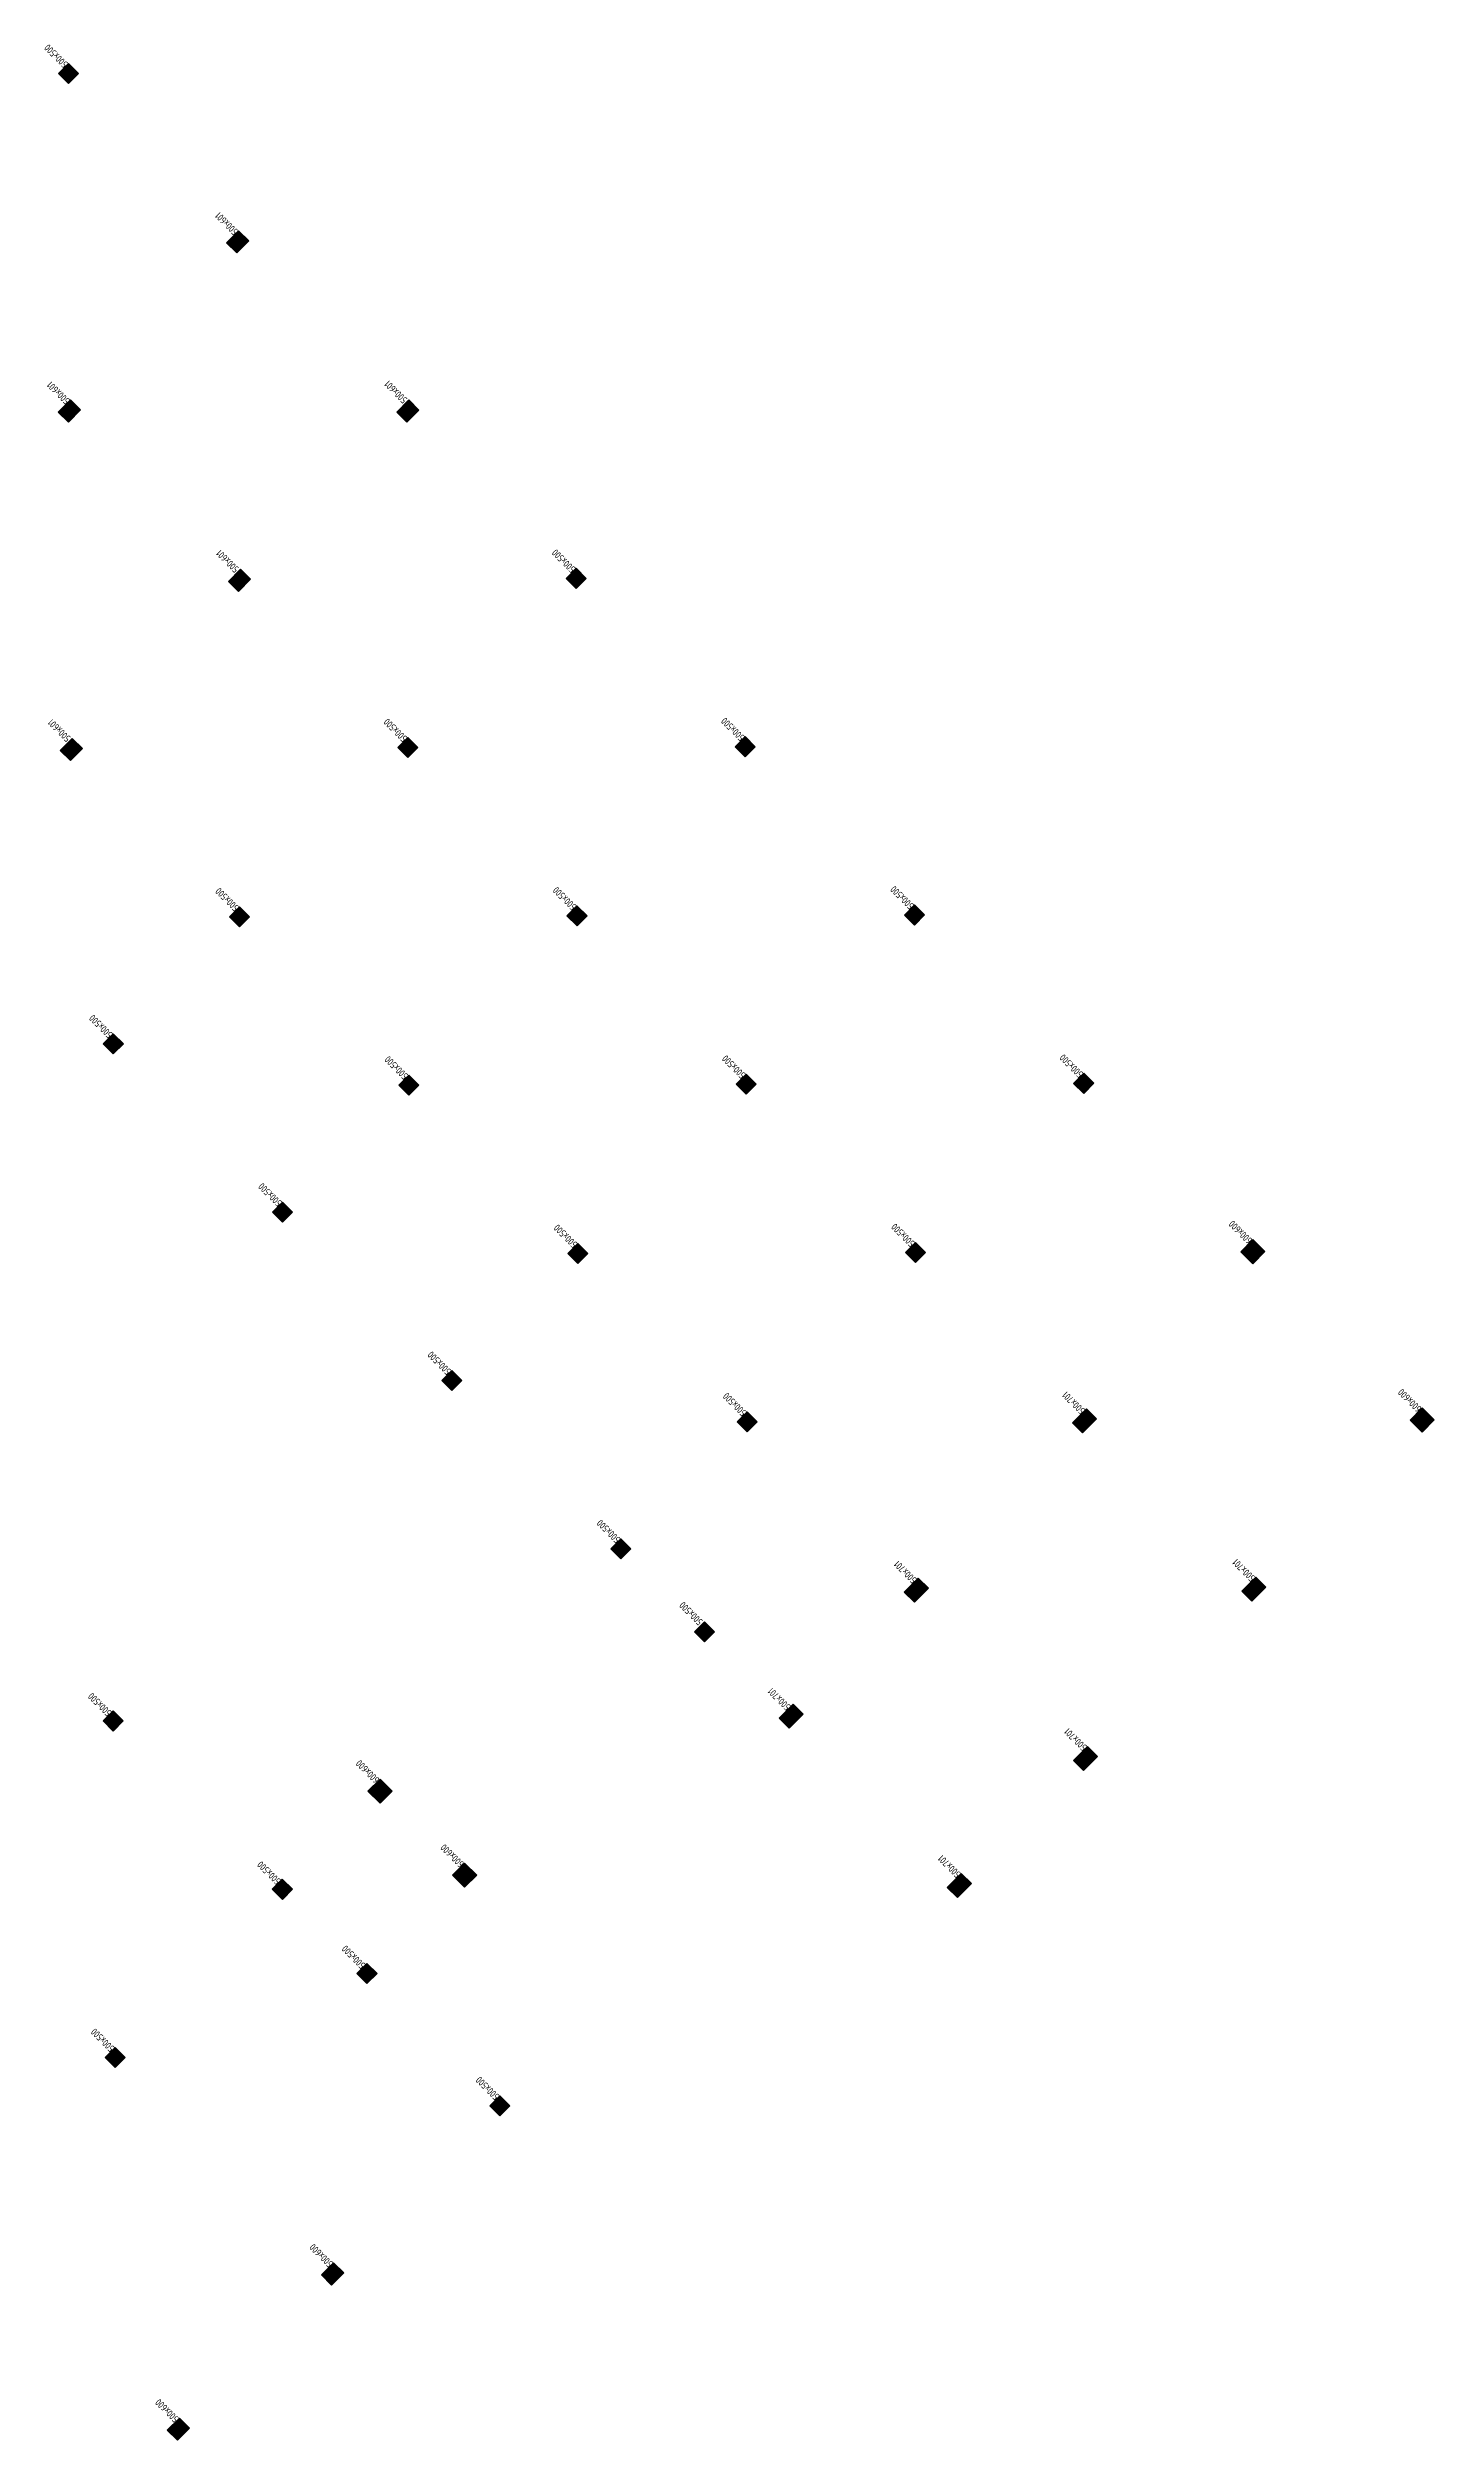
# Model space of a CAD drawing. Extents: x 517653049 to 520131079, y 3499157826 to 3500888201.
# Drawn here: x 518882483 to 518931281, y 3499901140 to 3499985326 of the extents above; entities that cross this region are included whole.
import ezdxf

# ---------------------------------------------------------------- set-up
doc = ezdxf.new("R2010")
doc.units = 0
doc.header["$LTSCALE"] = 500
doc.layers.get('0').update_dxf_attribs({"linetype": 'CONTINUOUS'})
doc.layers.add('C-XREF-SLCT', color=7, linetype='CONTINUOUS', plot=False)
doc.layers.add('S_COLU', color=2, linetype='CONTINUOUS')
doc.layers.add('S_COLU_HACH', color=15, linetype='CONTINUOUS')
doc.layers.add('尺寸标注-柱', color=3, linetype='CONTINUOUS', lineweight=18, plot=False)
doc.styles.add('Acs', font='Stfangso_0.ttf', dxfattribs={"width": 0.7})
doc.styles.add('样式 1_yjk_yjk', font='yjkeng.shx', dxfattribs={"width": 0.7, "bigfont": 'yjkchn.shx'})
doc.styles.add('样式 1_yjk_yjk_yjk', font='yjkeng.shx', dxfattribs={"width": 0.7, "bigfont": 'yjkchn.shx'})

msp = doc.modelspace()

# ---------------------------------------------------------------- texts
at = {"layer": '尺寸标注-柱', "linetype": 'Continuous', "width": 0.7}
for s, style, p in [('500x500', '样式 1_yjk_yjk', (518883208, 3499984780)), ('500x601', '样式 1_yjk_yjk', (518889199, 3499978893)), ('500x601', '样式 1_yjk_yjk', (518883276, 3499972937)), ('500x601', '样式 1_yjk_yjk', (518895155, 3499972969)), ('500x601', '样式 1_yjk_yjk', (518889232, 3499967013)), ('500x500', '样式 1_yjk_yjk', (518901076, 3499967010)), ('500x601', '样式 1_yjk_yjk', (518883308, 3499961057)), ('500x500', '样式 1_yjk_yjk', (518895152, 3499961054)), ('500x500', '样式 1_yjk_yjk', (518907032, 3499961087)), ('500x500', '样式 1_yjk_yjk', (518889229, 3499955098)), ('500x500', '样式 1_yjk_yjk', (518901108, 3499955131)), ('500x500', '样式 1_yjk_yjk', (518912988, 3499955163)), ('500x500', '样式 1_yjk_yjk', (518884786, 3499950631)), ('500x500', '样式 1_yjk_yjk', (518895185, 3499949175)), ('500x500', '样式 1_yjk_yjk', (518907064, 3499949207)), ('500x500', '样式 1_yjk_yjk', (518918944, 3499949240)), ('500x500', '样式 1_yjk_yjk', (518890742, 3499944708)), ('500x500', '样式 1_yjk_yjk', (518901141, 3499943251)), ('500x500', '样式 1_yjk_yjk', (518913020, 3499943284)), ('600x600', '样式 1_yjk_yjk', (518924899, 3499943387)), ('500x500', '样式 1_yjk_yjk', (518896698, 3499938784)), ('500x500', '样式 1_yjk_yjk', (518907097, 3499937328)), ('500x701', '样式 1_yjk_yjk', (518919011, 3499937396)), ('600x600', '样式 1_yjk_yjk', (518930855, 3499937464)), ('500x500', '样式 1_yjk_yjk', (518902654, 3499932861)), ('500x701', '样式 1_yjk_yjk', (518913088, 3499931440)), ('500x701', '样式 1_yjk_yjk_yjk', (518925003, 3499931508)), ('500x500', '样式 1_yjk_yjk', (518905561, 3499929970)), ('500x500', '样式 1_yjk_yjk', (518884746, 3499926766)), ('500x701', '样式 1_yjk_yjk', (518908646, 3499926973)), ('500x701', '样式 1_yjk_yjk_yjk', (518919079, 3499925552)), ('600x600', '样式 1_yjk_yjk', (518894174, 3499924405)), ('500x500', '样式 1_yjk_yjk', (518890702, 3499920843)), ('600x600', '样式 1_yjk_yjk', (518897152, 3499921444)), ('500x701', '样式 1_yjk_yjk_yjk', (518914637, 3499921085)), ('500x500', '样式 1_yjk_yjk', (518893680, 3499917881)), ('500x500', '样式 1_yjk_yjk', (518884849, 3499914958)), ('500x500', '样式 1_yjk_yjk', (518898395, 3499913262)), ('500x600', '样式 1_yjk_yjk', (518892542, 3499907377)), ('500x600', '样式 1_yjk_yjk', (518887112, 3499901918))]:
    msp.add_text(s, height=250, rotation=135.15729, dxfattribs=dict(at, style=style)).set_placement(p)

# ---------------------------------------------------------------- blocks, each defined once
blk = doc.blocks.new('AcsAcadShareArea')
for points in [[(0, 0), (118900, 0), (118900, 85000), (0, 85000)], [(0, 0), (6892.9, 0), (6892.9, 2699.2), (0, 2699.2)], [(6892.9, 0), (28409.4, 0), (28409.4, 2708.4), (6892.9, 2708.4)], [(0, 733), (0, 733), (0, 0), (0, 0)]]:
    blk.add_lwpolyline(points, close=True)
at = {"insert": (596.8, 1991.4), "char_height": 1000, "width": 6073.9, "attachment_point": 1, "style": 'Acs'}
blk.add_mtext('唯一编号：', dxfattribs=at)
at = {"style": 'Acs', "width": 0.8}
blk.add_attdef('唯一编号', (7537.4, 860.8), '', height=1000, dxfattribs=at)

# ---------------------------------------------------------------- hatches: boundary and pattern name
at = {"layer": 'S_COLU_HACH'}
h = msp.add_hatch(color=256, dxfattribs=at)
h.dxf.hatch_style = 1
h.paths.add_polyline_path([(518883210, 3499984073), (518882855, 3499984426), (518883208, 3499984780), (518883562, 3499984428)])
h = msp.add_hatch(color=256, dxfattribs=at)
h.dxf.hatch_style = 1
h.paths.add_polyline_path([(518889130, 3499978114), (518888776, 3499978467), (518889199, 3499978892), (518889553, 3499978540)])
h = msp.add_hatch(color=256, dxfattribs=at)
h.dxf.hatch_style = 1
h.paths.add_polyline_path([(518883207, 3499972158), (518882852, 3499972511), (518883276, 3499972936), (518883630, 3499972584)])
h = msp.add_hatch(color=256, dxfattribs=at)
h.dxf.hatch_style = 1
h.paths.add_polyline_path([(518895122, 3499972156), (518894767, 3499972508), (518895190, 3499972934), (518895545, 3499972581)])
h = msp.add_hatch(color=256, dxfattribs=at)
h.dxf.hatch_style = 1
h.paths.add_polyline_path([(518889198, 3499966200), (518888844, 3499966552), (518889267, 3499966978), (518889621, 3499966625)])
h = msp.add_hatch(color=256, dxfattribs=at)
h.dxf.hatch_style = 1
h.paths.add_polyline_path([(518901078, 3499966303), (518900723, 3499966656), (518901076, 3499967010), (518901430, 3499966657)])
h = msp.add_hatch(color=256, dxfattribs=at)
h.dxf.hatch_style = 1
h.paths.add_polyline_path([(518883275, 3499960244), (518882920, 3499960596), (518883344, 3499961022), (518883698, 3499960669)])
h = msp.add_hatch(color=256, dxfattribs=at)
h.dxf.hatch_style = 1
h.paths.add_polyline_path([(518895154, 3499960347), (518894800, 3499960700), (518895152, 3499961054), (518895507, 3499960701)])
h = msp.add_hatch(color=256, dxfattribs=at)
h.dxf.hatch_style = 1
h.paths.add_polyline_path([(518907034, 3499960380), (518906679, 3499960732), (518907032, 3499961087), (518907386, 3499960734)])
h = msp.add_hatch(color=256, dxfattribs=at)
h.dxf.hatch_style = 1
h.paths.add_polyline_path([(518889231, 3499954391), (518888876, 3499954744), (518889229, 3499955098), (518889583, 3499954745)])
h = msp.add_hatch(color=256, dxfattribs=at)
h.dxf.hatch_style = 1
h.paths.add_polyline_path([(518901110, 3499954424), (518900756, 3499954776), (518901108, 3499955131), (518901463, 3499954778)])
h = msp.add_hatch(color=256, dxfattribs=at)
h.dxf.hatch_style = 1
h.paths.add_polyline_path([(518912989, 3499954456), (518912635, 3499954809), (518912988, 3499955163), (518913342, 3499954811)])
h = msp.add_hatch(color=256, dxfattribs=at)
h.dxf.hatch_style = 1
h.paths.add_polyline_path([(518884788, 3499949924), (518884434, 3499950277), (518884786, 3499950631), (518885141, 3499950279)])
h = msp.add_hatch(color=256, dxfattribs=at)
h.dxf.hatch_style = 1
h.paths.add_polyline_path([(518895187, 3499948468), (518894832, 3499948820), (518895185, 3499949175), (518895539, 3499948822)])
h = msp.add_hatch(color=256, dxfattribs=at)
h.dxf.hatch_style = 1
h.paths.add_polyline_path([(518907066, 3499948500), (518906712, 3499948853), (518907064, 3499949207), (518907419, 3499948855)])
h = msp.add_hatch(color=256, dxfattribs=at)
h.dxf.hatch_style = 1
h.paths.add_polyline_path([(518918945, 3499948533), (518918591, 3499948885), (518918944, 3499949240), (518919298, 3499948887)])
h = msp.add_hatch(color=256, dxfattribs=at)
h.dxf.hatch_style = 1
h.paths.add_polyline_path([(518890744, 3499944001), (518890390, 3499944353), (518890742, 3499944708), (518891097, 3499944355)])
h = msp.add_hatch(color=256, dxfattribs=at)
h.dxf.hatch_style = 1
h.paths.add_polyline_path([(518901143, 3499942544), (518900788, 3499942897), (518901141, 3499943251), (518901495, 3499942899)])
h = msp.add_hatch(color=256, dxfattribs=at)
h.dxf.hatch_style = 1
h.paths.add_polyline_path([(518913022, 3499942577), (518912668, 3499942929), (518913020, 3499943284), (518913375, 3499942931)])
h = msp.add_hatch(color=256, dxfattribs=at)
h.dxf.hatch_style = 1
h.paths.add_polyline_path([(518924902, 3499942539), (518924476, 3499942962), (518924899, 3499943387), (518925325, 3499942964)])
h = msp.add_hatch(color=256, dxfattribs=at)
h.dxf.hatch_style = 1
h.paths.add_polyline_path([(518896700, 3499938077), (518896346, 3499938430), (518896698, 3499938784), (518897053, 3499938432)])
h = msp.add_hatch(color=256, dxfattribs=at)
h.dxf.hatch_style = 1
h.paths.add_polyline_path([(518907099, 3499936621), (518906744, 3499936973), (518907097, 3499937328), (518907451, 3499936975)])
h = msp.add_hatch(color=256, dxfattribs=at)
h.dxf.hatch_style = 1
h.paths.add_polyline_path([(518918908, 3499936583), (518918553, 3499936935), (518919047, 3499937431), (518919401, 3499937079)])
h = msp.add_hatch(color=256, dxfattribs=at)
h.dxf.hatch_style = 1
h.paths.add_polyline_path([(518930858, 3499936615), (518930432, 3499937038), (518930855, 3499937464), (518931281, 3499937041)])
h = msp.add_hatch(color=256, dxfattribs=at)
h.dxf.hatch_style = 1
h.paths.add_polyline_path([(518902656, 3499932154), (518902302, 3499932506), (518902654, 3499932861), (518903009, 3499932508)])
h = msp.add_hatch(color=256, dxfattribs=at)
h.dxf.hatch_style = 1
h.paths.add_polyline_path([(518912984, 3499930627), (518912630, 3499930979), (518913123, 3499931476), (518913478, 3499931123)])
h = msp.add_hatch(color=256, dxfattribs=at)
h.dxf.hatch_style = 1
h.paths.add_polyline_path([(518924864, 3499930659), (518924509, 3499931012), (518925003, 3499931508), (518925357, 3499931156)])
h = msp.add_hatch(color=256, dxfattribs=at)
h.dxf.hatch_style = 1
h.paths.add_polyline_path([(518905599, 3499929227), (518905244, 3499929580), (518905597, 3499929935), (518905951, 3499929582)])
h = msp.add_hatch(color=256, dxfattribs=at)
h.dxf.hatch_style = 1
h.paths.add_polyline_path([(518884783, 3499926094), (518884428, 3499926447), (518884781, 3499926801), (518885136, 3499926449)])
h = msp.add_hatch(color=256, dxfattribs=at)
h.dxf.hatch_style = 1
h.paths.add_polyline_path([(518908577, 3499926195), (518908222, 3499926548), (518908716, 3499927044), (518909071, 3499926691)])
h = msp.add_hatch(color=256, dxfattribs=at)
h.dxf.hatch_style = 1
h.paths.add_polyline_path([(518918940, 3499924703), (518918586, 3499925056), (518919079, 3499925552), (518919434, 3499925200)])
h = msp.add_hatch(color=256, dxfattribs=at)
h.dxf.hatch_style = 1
h.paths.add_polyline_path([(518894177, 3499923557), (518893751, 3499923980), (518894175, 3499924405), (518894600, 3499923982)])
h = msp.add_hatch(color=256, dxfattribs=at)
h.dxf.hatch_style = 1
h.paths.add_polyline_path([(518897155, 3499920595), (518896729, 3499921018), (518897153, 3499921444), (518897578, 3499921021)])
h = msp.add_hatch(color=256, dxfattribs=at)
h.dxf.hatch_style = 1
h.paths.add_polyline_path([(518890739, 3499920171), (518890384, 3499920524), (518890737, 3499920878), (518891092, 3499920526)])
h = msp.add_hatch(color=256, dxfattribs=at)
h.dxf.hatch_style = 1
h.paths.add_polyline_path([(518914498, 3499920236), (518914143, 3499920589), (518914637, 3499921085), (518914991, 3499920733)])
h = msp.add_hatch(color=256, dxfattribs=at)
h.dxf.hatch_style = 1
h.paths.add_polyline_path([(518893717, 3499917209), (518893362, 3499917562), (518893715, 3499917916), (518894070, 3499917564)])
h = msp.add_hatch(color=256, dxfattribs=at)
h.dxf.hatch_style = 1
h.paths.add_polyline_path([(518884851, 3499914250), (518884496, 3499914603), (518884849, 3499914958), (518885203, 3499914605)])
h = msp.add_hatch(color=256, dxfattribs=at)
h.dxf.hatch_style = 1
h.paths.add_polyline_path([(518898397, 3499912555), (518898042, 3499912908), (518898395, 3499913262), (518898749, 3499912910)])
h = msp.add_hatch(color=256, dxfattribs=at)
h.dxf.hatch_style = 1
h.paths.add_polyline_path([(518892473, 3499906599), (518892119, 3499906952), (518892542, 3499907377), (518892896, 3499907025)])
h = msp.add_hatch(color=256, dxfattribs=at)
h.dxf.hatch_style = 1
h.paths.add_polyline_path([(518887044, 3499901140), (518886689, 3499901492), (518887112, 3499901918), (518887467, 3499901565)])

# ---------------------------------------------------------------- linework, layer by layer
at = {"layer": 'S_COLU'}
for points in [[(518883210, 3499984073), (518882855, 3499984426), (518883208, 3499984780), (518883562, 3499984428)], [(518889130, 3499978114), (518888776, 3499978467), (518889199, 3499978892), (518889553, 3499978540)], [(518883207, 3499972158), (518882852, 3499972511), (518883276, 3499972936), (518883630, 3499972584)], [(518895122, 3499972156), (518894767, 3499972508), (518895190, 3499972934), (518895545, 3499972581)], [(518889198, 3499966200), (518888844, 3499966552), (518889267, 3499966978), (518889621, 3499966625)], [(518901078, 3499966303), (518900723, 3499966656), (518901076, 3499967010), (518901430, 3499966657)], [(518883275, 3499960244), (518882920, 3499960596), (518883344, 3499961022), (518883698, 3499960669)], [(518895154, 3499960347), (518894800, 3499960700), (518895152, 3499961054), (518895507, 3499960701)], [(518907034, 3499960380), (518906679, 3499960732), (518907032, 3499961087), (518907386, 3499960734)], [(518889231, 3499954391), (518888876, 3499954744), (518889229, 3499955098), (518889583, 3499954745)], [(518901110, 3499954424), (518900756, 3499954776), (518901108, 3499955131), (518901463, 3499954778)], [(518912989, 3499954456), (518912635, 3499954809), (518912988, 3499955163), (518913342, 3499954811)], [(518884788, 3499949924), (518884434, 3499950277), (518884786, 3499950631), (518885141, 3499950279)], [(518895187, 3499948468), (518894832, 3499948820), (518895185, 3499949175), (518895539, 3499948822)], [(518907066, 3499948500), (518906712, 3499948853), (518907064, 3499949207), (518907419, 3499948855)], [(518918945, 3499948533), (518918591, 3499948885), (518918944, 3499949240), (518919298, 3499948887)], [(518890744, 3499944001), (518890390, 3499944353), (518890742, 3499944708), (518891097, 3499944355)], [(518901143, 3499942544), (518900788, 3499942897), (518901141, 3499943251), (518901495, 3499942899)], [(518913022, 3499942577), (518912668, 3499942929), (518913020, 3499943284), (518913375, 3499942931)], [(518924902, 3499942539), (518924476, 3499942962), (518924899, 3499943387), (518925325, 3499942964)], [(518896700, 3499938077), (518896346, 3499938430), (518896698, 3499938784), (518897053, 3499938432)], [(518907099, 3499936621), (518906744, 3499936973), (518907097, 3499937328), (518907451, 3499936975)], [(518918908, 3499936583), (518918553, 3499936935), (518919047, 3499937431), (518919401, 3499937079)], [(518930858, 3499936615), (518930432, 3499937038), (518930855, 3499937464), (518931281, 3499937041)], [(518902656, 3499932154), (518902302, 3499932506), (518902654, 3499932861), (518903009, 3499932508)], [(518912984, 3499930627), (518912630, 3499930979), (518913123, 3499931476), (518913478, 3499931123)], [(518924864, 3499930659), (518924509, 3499931012), (518925003, 3499931508), (518925357, 3499931156)], [(518905599, 3499929227), (518905244, 3499929580), (518905597, 3499929935), (518905951, 3499929582)], [(518884783, 3499926094), (518884428, 3499926447), (518884781, 3499926801), (518885136, 3499926449)], [(518908577, 3499926195), (518908222, 3499926548), (518908716, 3499927044), (518909071, 3499926691)], [(518918940, 3499924703), (518918586, 3499925056), (518919079, 3499925552), (518919434, 3499925200)], [(518894177, 3499923557), (518893751, 3499923980), (518894175, 3499924405), (518894600, 3499923982)], [(518897155, 3499920595), (518896729, 3499921018), (518897153, 3499921444), (518897578, 3499921021)], [(518890739, 3499920171), (518890384, 3499920524), (518890737, 3499920878), (518891092, 3499920526)], [(518914498, 3499920236), (518914143, 3499920589), (518914637, 3499921085), (518914991, 3499920733)], [(518893717, 3499917209), (518893362, 3499917562), (518893715, 3499917916), (518894070, 3499917564)], [(518884851, 3499914250), (518884496, 3499914603), (518884849, 3499914958), (518885203, 3499914605)], [(518898397, 3499912555), (518898042, 3499912908), (518898395, 3499913262), (518898749, 3499912910)], [(518892473, 3499906599), (518892119, 3499906952), (518892542, 3499907377), (518892896, 3499907025)], [(518887044, 3499901140), (518886689, 3499901492), (518887112, 3499901918), (518887467, 3499901565)]]:
    msp.add_lwpolyline(points, close=True, dxfattribs=at)

# ---------------------------------------------------------------- block references
at = {"layer": 'C-XREF-SLCT', "xscale": 20, "yscale": 20, "zscale": 20}
msp.add_blockref('AcsAcadShareArea', (517753079, 3499188201), dxfattribs=at).add_auto_attribs({'唯一编号': 'colu'})

msp.set_redraw_order([(e.dxf.handle, doc.entitydb.next_handle()) for e in msp.query("TEXT MTEXT ATTDEF DIMENSION ARC_DIMENSION")])  # texts and dimensions are drawn at this point

doc.saveas('drawing.dxf')
